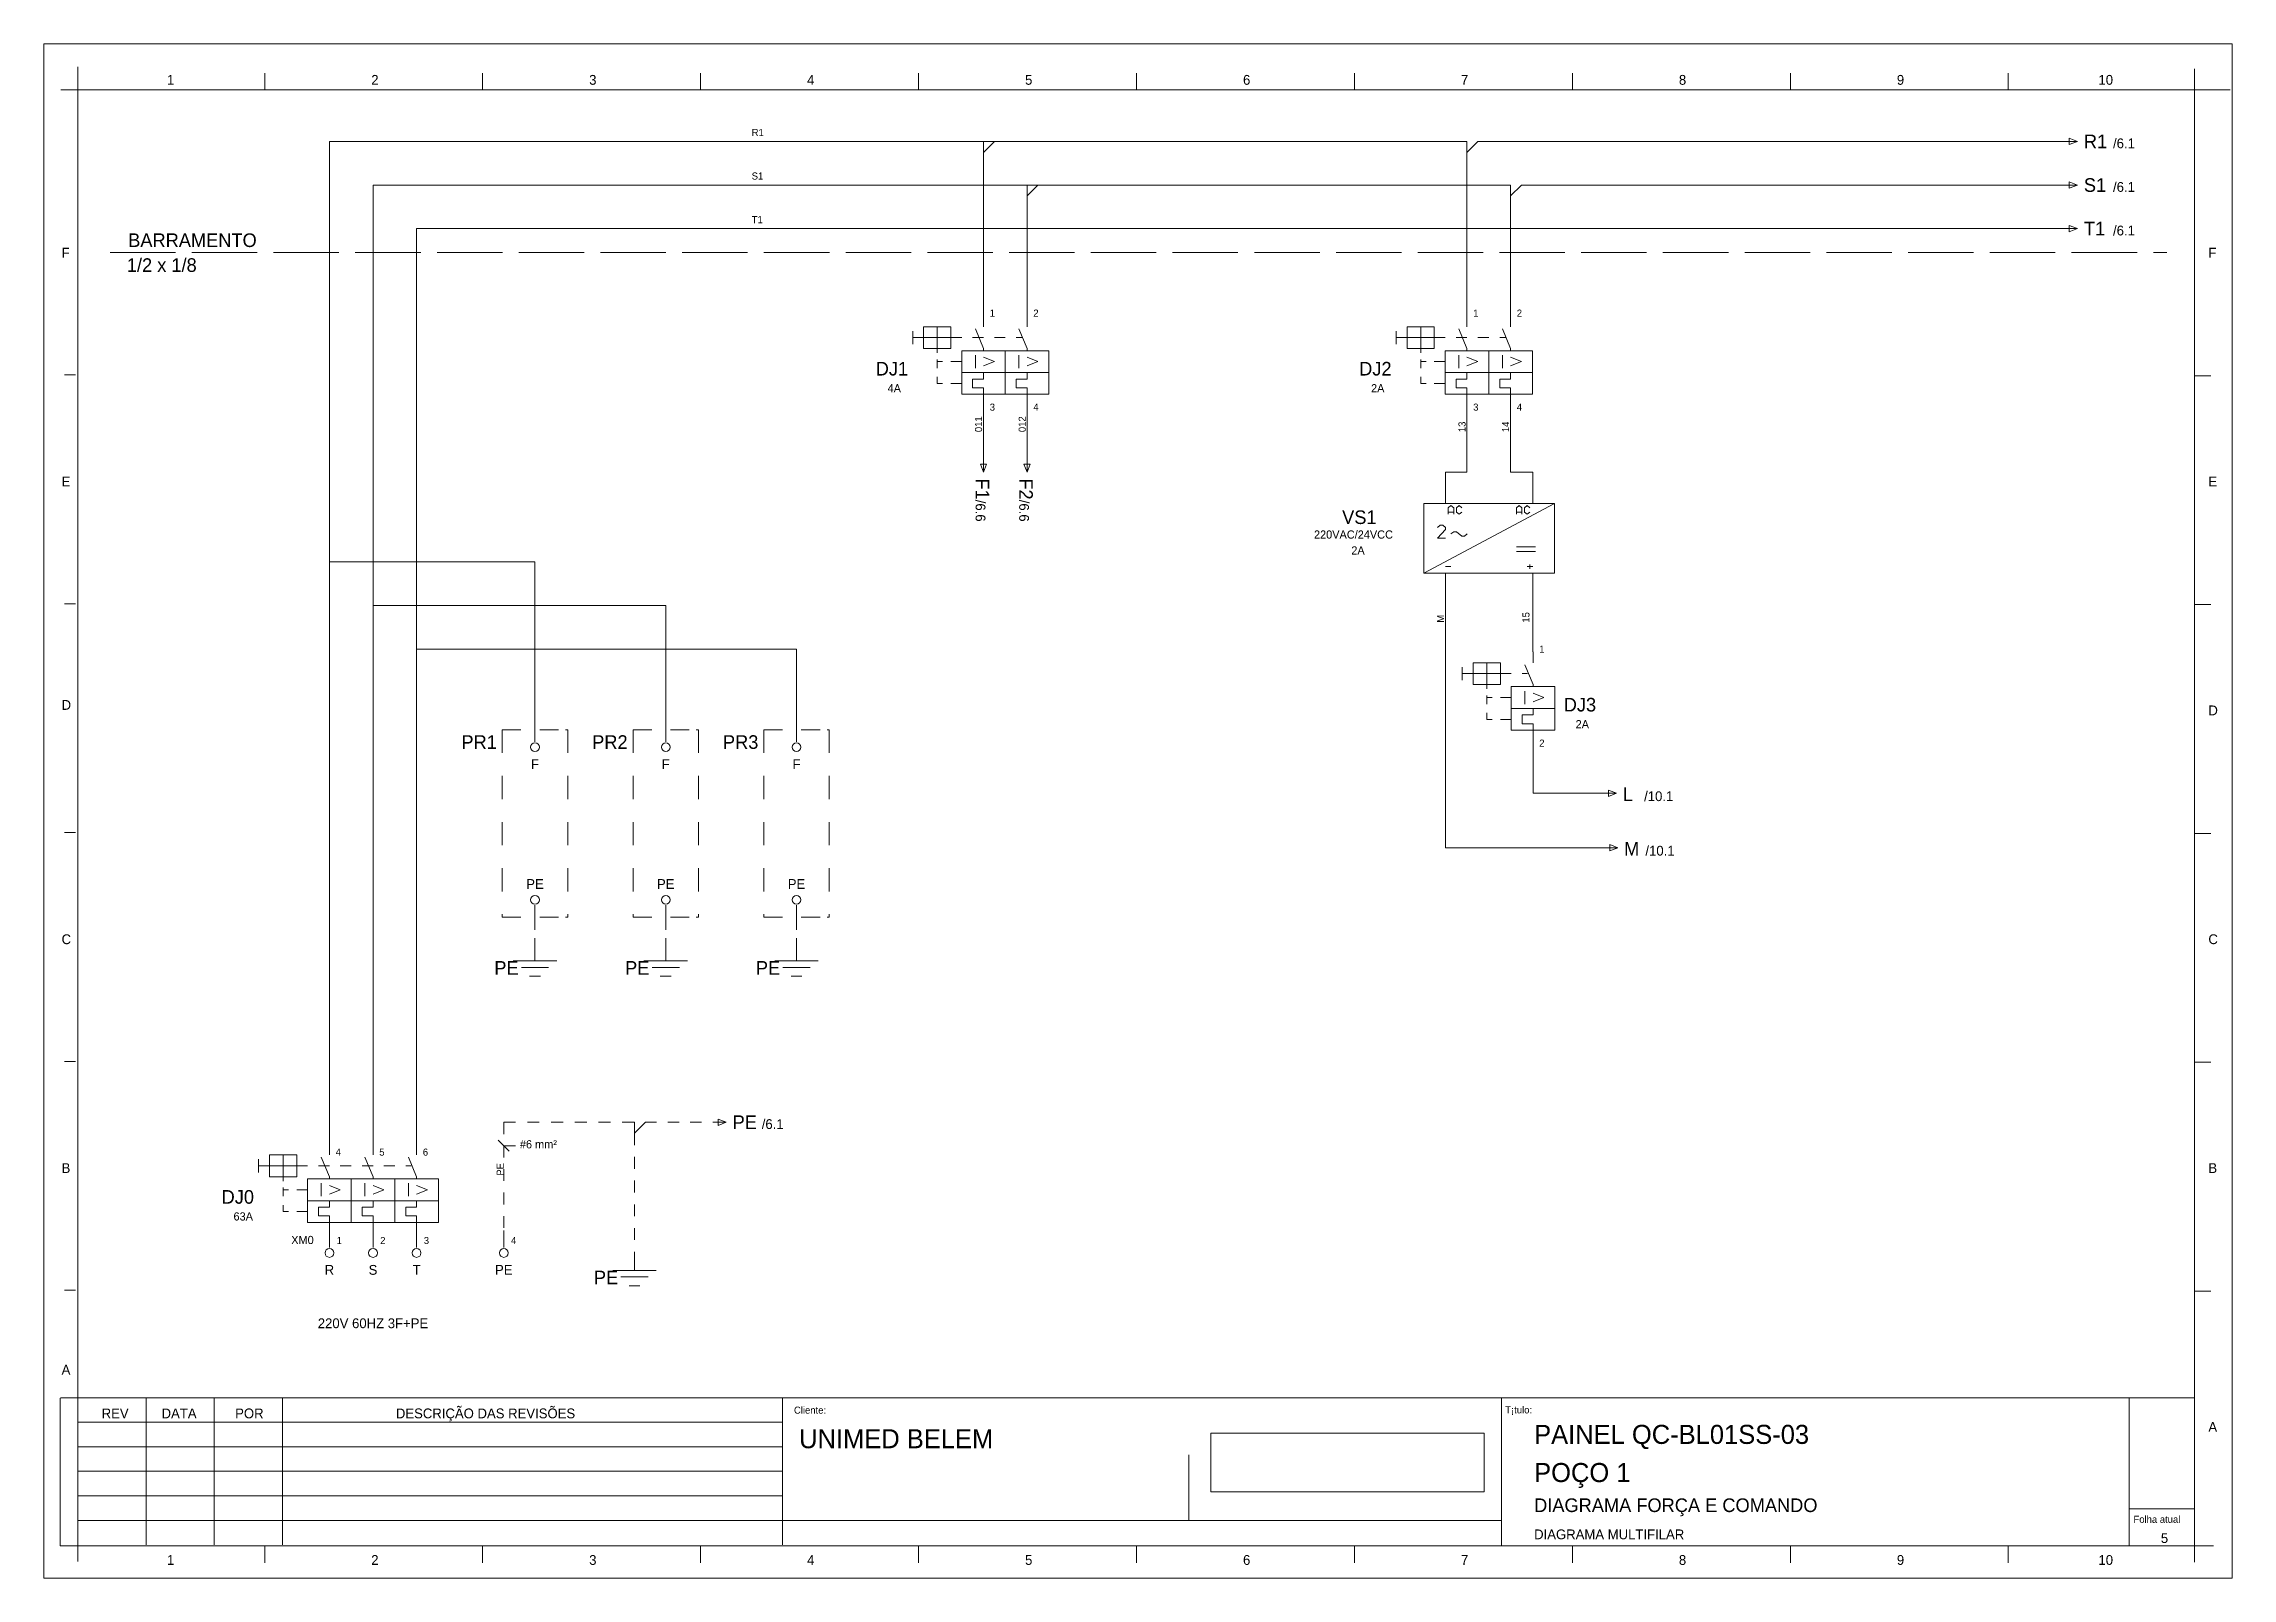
# Model space of a CAD drawing. Header units: inches. Extents: x -3 to 3194, y -983 to 1262.
# Drawn here: x -2.9 to 398.8, y -329.3 to -47.7 of the extents above; entities that cross this region are included whole.
import ezdxf
from ezdxf.enums import TextEntityAlignment as Align

# ---------------------------------------------------------------- set-up
doc = ezdxf.new("R2010")
doc.units = ezdxf.units.IN
doc.header["$MEASUREMENT"] = 0
for name, pattern in [('ACAD_ISO02W100', [15, 12, -3]), ('ACAD_ISO03W100', [30, 12, -18]), ('EPLANLINE7', [0])]:
    doc.linetypes.add(name, pattern=pattern)
for name, color, linetype, lineweight in [('AUTOCONNECTING', 1, 'Continuous', 13), ('CONNECTION', 2, 'Continuous', 13), ('DD', 2, 'Continuous', 13), ('PLOT', 3, 'Continuous', 18), ('SPECIAL', 4, 'Continuous', 13), ('SUPPLEMENTARY', 2, 'Continuous', 13), ('SYMBOL', 2, 'Continuous', 18), ('X', 2, 'Continuous', 13)]:
    doc.layers.add(name, color=color, linetype=linetype, lineweight=lineweight)
doc.styles.add('EPLFONT', font='')
doc.styles.get('EPLFONT').set_extended_font_data('EPL5_850')
picture_1 = doc.add_image_def('image2.png', size_in_pixel=(494, 106))

msp = doc.modelspace()

# ---------------------------------------------------------------- texts
at = {"layer": 'PLOT', "color": 2, "style": 'EPLFONT'}
for s, height, p in [('1 ', 1.8, (19.725, -55.204)), ('2 ', 1.8, (57.225, -55.204)), ('3 ', 1.8, (97.225, -55.204)), ('4 ', 1.8, (137.225, -55.204)), ('5 ', 1.8, (177.225, -55.204)), ('6 ', 1.8, (217.225, -55.204)), ('7 ', 1.8, (257.225, -55.204)), ('8 ', 1.8, (297.225, -55.204)), ('9 ', 1.8, (337.225, -55.204)), ('10 ', 1.8, (374.225, -55.204)), ('F', 1.8, (0.4, -86.923)), ('F', 1.8, (394.4, -86.923)), ('E', 1.8, (0.4, -128.923)), ('E', 1.8, (394.4, -128.923)), ('D', 1.8, (0.4, -169.923)), ('D', 1.8, (394.4, -170.923)), ('C', 1.8, (0.4, -212.923)), ('C', 1.8, (394.4, -212.923)), ('B', 1.8, (0.4, -254.923)), ('B', 1.8, (394.4, -254.923)), ('A', 1.8, (0.4, -291.923)), ('REV', 1.8, (7.75, -299.948)), ('DATA', 1.8, (18.75, -299.948)), ('POR', 1.8, (32.25, -299.948)), ('DESCRIÇÃO DAS REVISÕES', 1.8, (61.75, -299.948)), ('Cliente:', 1.3, (134.81, -299.098)), ('T¡tulo:', 1.3, (265.35, -299.048)), ('PAINEL QC-BL01SS-03', 3.5, (270.65, -304.648)), ('A', 1.8, (394.4, -302.423)), ('POÇO 1', 3.5, (270.65, -311.648)), ('DIAGRAMA FORÇA E COMANDO', 2.5, (270.65, -317.148)), ('DIAGRAMA MULTIFILAR', 1.8, (270.65, -322.148)), ('Folha atual', 1.3, (380.65, -319.136)), ('5', 1.8, (385.678, -322.836)), ('1 ', 1.8, (19.725, -326.848)), ('2 ', 1.8, (57.225, -326.848)), ('3 ', 1.8, (97.225, -326.848)), ('4 ', 1.8, (137.225, -326.848)), ('5 ', 1.8, (177.225, -326.848)), ('6 ', 1.8, (217.225, -326.848)), ('7 ', 1.8, (257.225, -326.848)), ('8 ', 1.8, (297.225, -326.848)), ('9 ', 1.8, (337.225, -326.848)), ('10 ', 1.8, (374.225, -326.848))]:
    msp.add_text(s, height=height, dxfattribs=at).set_placement(p)
msp.add_text('UNIMED BELEM', height=3.5, dxfattribs=at).set_placement((153.57, -305.441), align=Align.CENTER)
at = {"layer": 'SPECIAL', "color": 2, "style": 'EPLFONT'}
for s, height, p in [('R1', 1.3, (127.049, -64.604)), ('R1', 2.5, (371.549, -66.854)), ('S1', 1.3, (127.049, -72.604)), ('S1', 2.5, (371.549, -74.854)), ('T1', 1.3, (127.049, -80.604)), ('BARRAMENTO', 2.5, (12.62, -84.98)), ('T1', 2.5, (371.549, -82.854)), ('1/2 x 1/8', 2.5, (12.373, -89.549)), ('1', 1.3, (170.739, -97.759)), ('2', 1.3, (178.739, -97.759)), ('1', 1.3, (259.472, -97.759)), ('2', 1.3, (267.472, -97.759)), ('DJ1', 2.5, (149.811, -108.562)), ('DJ2', 2.5, (238.543, -108.562)), ('4A', 1.5, (151.993, -111.65)), ('2A', 1.5, (240.726, -111.65)), ('3', 1.3, (170.739, -115.017)), ('4', 1.3, (178.739, -115.017)), ('3', 1.3, (259.472, -115.017)), ('4', 1.3, (267.472, -115.017)), ('VS1', 2.5, (235.415, -135.818)), ('220VAC/24VCC', 1.5, (230.251, -138.498)), ('2A', 1.5, (237.098, -141.421)), ('1', 1.3, (271.593, -159.423)), ('DJ3', 2.5, (276.083, -170.225)), ('2A', 1.5, (278.265, -173.314)), ('2', 1.3, (271.593, -176.68)), ('L', 2.5, (286.919, -186.675)), ('M', 2.5, (287.155, -196.675)), ('PE', 2.5, (123.549, -246.854)), ('4', 1.3, (50.692, -251.743)), ('5', 1.3, (58.692, -251.743)), ('6', 1.3, (66.692, -251.743)), ('DJ0', 2.5, (29.763, -260.562)), ('63A', 1.5, (31.946, -263.65)), ('XM0', 1.5, (42.542, -267.963)), ('1', 1.3, (50.876, -267.963)), ('2', 1.3, (58.876, -267.963)), ('3', 1.3, (66.876, -267.963)), ('4', 1.3, (82.876, -267.963))]:
    msp.add_text(s, height=height, dxfattribs=at).set_placement(p)
for s, height, rotation, p in [('011', 1.3, 90, (169.337, -118.954)), ('012', 1.3, 90, (177.337, -118.954)), ('13', 1.3, 90, (258.07, -118.954)), ('14', 1.3, 90, (266.07, -118.954)), ('F1', 2.5, 270, (168.145, -127.442)), ('F2', 2.5, 270, (176.145, -127.442)), ('M', 1.3, 90, (254.131, -153.919)), ('15', 1.3, 90, (269.799, -153.919)), ('PE', 1.3, 90, (81.549, -255.404))]:
    msp.add_text(s, height=height, rotation=rotation, dxfattribs=at).set_placement(p)
for s, p in [('F', (87.278, -180.784)), ('F', (111.278, -180.784)), ('F', (135.278, -180.784)), ('PE', (87.278, -202.784)), ('PE', (111.278, -202.784)), ('PE', (135.278, -202.784)), ('R', (49.549, -273.604)), ('S', (57.549, -273.604)), ('T', (65.549, -273.604)), ('PE', (81.549, -273.604)), ('220V 60HZ 3F+PE', (57.549, -283.404))]:
    msp.add_text(s, height=1.8, dxfattribs=at).set_placement(p, align=Align.CENTER)
at = {"layer": 'SPECIAL', "color": 4, "lineweight": 9, "style": 'EPLFONT'}
msp.add_text('#6 mm²', height=1.5, dxfattribs=at).set_placement((84.505, -250.407))
at = {"layer": 'SUPPLEMENTARY', "color": 2, "style": 'EPLFONT'}
for s, p in [('PR1', (80.278, -177.084)), ('PR2', (104.278, -177.084)), ('PR3', (128.278, -177.084))]:
    msp.add_text(s, height=2.5, dxfattribs=at).set_placement(p, align=Align.RIGHT)
at = {"layer": 'X', "color": 2, "style": 'EPLFONT'}
for s, p in [('/6.1', (376.899, -66.854)), ('/6.1', (376.899, -74.854)), ('/6.1', (376.899, -82.854)), ('/10.1', (290.84, -186.675)), ('/10.1', (291.075, -196.675)), ('/6.1', (128.899, -246.854))]:
    msp.add_text(s, height=1.8, dxfattribs=at).set_placement(p)
for p in [(168.145, -131.363), (176.145, -131.363)]:
    msp.add_text('/6.6', height=1.8, rotation=270, dxfattribs=at).set_placement(p)

# ---------------------------------------------------------------- blocks, each defined once
blk = doc.blocks.new('SO281')
at = {"layer": 'SYMBOL', "color": 0, "linetype": 'EPLANLINE7', "lineweight": 13}
for p, q in [((2, 0), (0, 0)), ((0, 0), (0, -2))]:
    blk.add_line(p, q, dxfattribs=at)
blk = doc.blocks.new('SO290')
at = {"layer": 'SYMBOL', "color": 0, "linetype": 'EPLANLINE7', "lineweight": 13}
blk.add_line((0, 1), (0, 4), dxfattribs=at)
at = {"layer": 'SYMBOL', "color": 0, "linetype": 'EPLANLINE7', "lineweight": 13, "ltscale": 2}
blk.add_circle((0, 0), 0.8, dxfattribs=at)
blk = doc.blocks.new('SO269')
at = {"layer": 'SYMBOL', "color": 0, "linetype": 'EPLANLINE7', "lineweight": 13}
for p, q in [((-2, 0), (0, 0)), ((0, 0), (0, -2)), ((0, -2), (2, 0))]:
    blk.add_line(p, q, dxfattribs=at)
blk = doc.blocks.new('300_0_DIN_WUPO')
at = {"layer": 'SYMBOL', "color": 0, "linetype": 'EPLANLINE7', "lineweight": 13}
for p, q in [((-4, 0.8), (4, 0.8)), ((0, 4), (0, 0.8)), ((2.5, -0.4), (-2.5, -0.4)), ((-1, -2), (1, -2))]:
    blk.add_line(p, q, dxfattribs=at)
blk = doc.blocks.new('SO284')
at = {"layer": 'SYMBOL', "color": 0, "linetype": 'EPLANLINE7', "lineweight": 13}
for p, q in [((-1.175, 0), (0.675, 0)), ((-0.675, 0.575), (0.8, 0)), ((-0.675, 0.575), (-0.675, -0.575)), ((-0.675, -0.575), (0.8, 0))]:
    blk.add_line(p, q, dxfattribs=at)
blk = doc.blocks.new('SO308')
at = {"layer": 'SYMBOL', "color": 0, "linetype": 'EPLANLINE7', "lineweight": 13}
blk.add_line((-1, 1), (1, -1), dxfattribs=at)
blk = doc.blocks.new('187_0_DIN_WUPO')
at = {"layer": 'SYMBOL', "color": 0, "linetype": 'EPLANLINE7', "lineweight": 18}
for p, q in [((-4, -9.6), (-4, 3.2)), ((-4, 3.2), (0, 3.2)), ((-4, -9.6), (20, 3.2)), ((0, 4), (0, 3.2)), ((0, 3.2), (20, 3.2)), ((1, 2.8), (0.5, 2.4)), ((0.5, 2.4), (0.5, 1.2)), ((1.5, 1.6), (0.5, 1.6)), ((1, 2.8), (1.5, 2.4)), ((1.5, 1.2), (1.5, 2.4)), ((2, 2.4), (2.5, 2.8)), ((2, 1.6), (2, 2.4)), ((2.5, 1.2), (2, 1.6)), ((2.5, 2.8), (3, 2.4)), ((3, 1.6), (2.5, 1.2)), ((13.5, 2.8), (13, 2.4)), ((13, 2.4), (13, 1.2)), ((13, 1.6), (14, 1.6)), ((14, 2.4), (13.5, 2.8)), ((14, 1.2), (14, 2.4)), ((15, 2.8), (14.5, 2.4)), ((14.5, 2.4), (14.5, 1.6)), ((14.5, 1.6), (15, 1.2)), ((15.5, 2.4), (15, 2.8)), ((15, 1.2), (15.5, 1.6)), ((16, 4), (16, 3.2)), ((20, 3.2), (20, -9.6)), ((-1, -0.8), (-1.5, -1.2)), ((-1.5, -3.2), (0, -1.6)), ((0, -3.2), (-1.5, -3.2)), ((-0.5, -0.8), (-1, -0.8)), ((0, -1.2), (-0.5, -0.8)), ((0, -1.6), (0, -1.2)), ((1, -2.4), (1.5, -2)), ((1.5, -2), (2, -2)), ((2, -2), (3, -2.8)), ((3, -2.8), (3.5, -2.8)), ((3.5, -2.8), (4, -2.4)), ((16.5, -4.8), (13, -4.8)), ((13, -5.6), (16.5, -5.6)), ((15.5, -8.8), (15.5, -8)), ((20, -9.6), (-4, -9.6)), ((0, -8.4), (1, -8.4)), ((0, -9.6), (0, -12)), ((16, -8.4), (15, -8.4)), ((16, -9.6), (16, -12))]:
    blk.add_line(p, q, dxfattribs=at)
blk = doc.blocks.new('SO291')
at = {"layer": 'SYMBOL', "color": 0, "linetype": 'EPLANLINE7', "lineweight": 13}
blk.add_line((0, 3), (0, 0), dxfattribs=at)
at = {"layer": 'SYMBOL', "color": 0, "linetype": 'EPLANLINE7', "lineweight": 13, "ltscale": 2}
blk.add_circle((0, 4), 0.8, dxfattribs=at)

# ---------------------------------------------------------------- linework, layer by layer
at = {"layer": 'AUTOCONNECTING', "color": 1, "linetype": 'EPLANLINE7', "lineweight": 13}
for p, q in [((49.549, -65.604), (49.549, -249.604)), ((49.549, -65.604), (256.329, -65.604)), ((169.596, -67.604), (169.596, -97.604)), ((258.329, -67.604), (258.329, -97.604)), ((57.549, -73.604), (57.549, -249.604)), ((57.549, -73.604), (264.329, -73.604)), ((177.596, -75.604), (177.596, -97.604)), ((266.329, -75.604), (266.329, -97.604)), ((65.549, -81.604), (65.549, -249.604)), ((65.549, -81.604), (368.374, -81.604)), ((87.278, -142.784), (87.278, -172.784)), ((111.278, -150.784), (111.278, -172.784)), ((135.278, -158.784), (135.278, -172.784)), ((272.45, -185.224), (284.955, -185.224)), ((256.389, -195.224), (285.191, -195.224)), ((87.278, -208.784), (87.278, -210.309)), ((111.278, -208.784), (111.278, -210.309)), ((135.278, -208.784), (135.278, -210.309)), ((87.278, -211.809), (87.278, -212.784)), ((87.278, -212.734), (87.278, -212.784)), ((111.278, -211.809), (111.278, -212.784)), ((111.278, -212.734), (111.278, -212.784)), ((135.278, -211.809), (135.278, -212.784)), ((135.278, -212.734), (135.278, -212.784)), ((81.549, -245.604), (81.549, -247.779)), ((81.549, -245.604), (83.724, -245.604)), ((85.899, -245.604), (88.074, -245.604)), ((90.249, -245.604), (92.424, -245.604)), ((94.599, -245.604), (96.774, -245.604)), ((98.949, -245.604), (101.124, -245.604)), ((103.299, -245.604), (103.549, -245.604)), ((103.374, -245.604), (103.549, -245.604)), ((105.549, -247.604), (105.549, -249.804)), ((107.549, -245.604), (109.599, -245.604)), ((111.649, -245.604), (113.724, -245.604)), ((115.774, -245.604), (117.824, -245.604)), ((119.899, -245.604), (121.549, -245.604)), ((121.399, -245.604), (121.549, -245.604)), ((81.549, -249.929), (81.549, -252.079)), ((105.549, -251.979), (105.549, -254.154)), ((81.549, -254.229), (81.549, -256.379)), ((105.549, -256.329), (105.549, -258.504)), ((81.549, -258.529), (81.549, -260.704)), ((105.549, -260.679), (105.549, -262.854)), ((81.549, -262.854), (81.549, -265.004)), ((105.549, -265.029), (105.549, -267.204)), ((81.549, -265.479), (81.549, -265.604)), ((105.549, -269.379), (105.549, -269.604)), ((105.549, -269.454), (105.549, -269.604))]:
    msp.add_line(p, q, dxfattribs=at)
at = {"layer": 'AUTOCONNECTING', "color": 1, "lineweight": 13}
for p, q in [((260.329, -65.604), (368.374, -65.604)), ((268.329, -73.604), (368.374, -73.604)), ((169.596, -113.604), (169.596, -124.304)), ((177.596, -113.604), (177.596, -124.304)), ((258.329, -113.604), (258.329, -124.304)), ((266.329, -113.604), (266.329, -124.304)), ((254.389, -128.304), (254.389, -131.236)), ((270.389, -128.304), (270.389, -131.236)), ((254.389, -148.569), (254.389, -145.636)), ((254.389, -193.224), (254.389, -148.569)), ((270.389, -148.569), (270.389, -145.636)), ((270.389, -159.268), (270.389, -148.569))]:
    msp.add_line(p, q, dxfattribs=at)
at = {"layer": 'AUTOCONNECTING', "lineweight": 13}
for p, q in [((87.278, -142.784), (49.549, -142.784)), ((111.278, -150.784), (57.549, -150.784)), ((135.278, -158.784), (65.549, -158.784))]:
    msp.add_line(p, q, dxfattribs=at)
at = {"layer": 'AUTOCONNECTING', "linetype": 'ACAD_ISO03W100', "lineweight": 13}
msp.add_line((270.45, -175.268), (270.45, -183.224), dxfattribs=at)
at = {"layer": 'AUTOCONNECTING', "color": 0, "linetype": 'ACAD_ISO03W100', "lineweight": 13}
msp.add_line((207.304, -318.673), (207.304, -296.173), dxfattribs=at)
at = {"layer": 'AUTOCONNECTING', "color": 3, "lineweight": 13}
msp.add_line((207.304, -318.673), (264.675, -318.673), dxfattribs=at)
at = {"layer": 'AUTOCONNECTING', "color": 3}
msp.add_line((391.875, -329.298), (398.775, -329.298), dxfattribs=at)
msp.add_lwpolyline([(398.775, -329.298), (-2.875, -329.298), (-2.875, -47.679), (398.775, -47.679)], close=True, dxfattribs=at)
at = {"layer": 'AUTOCONNECTING', "color": 3, "lineweight": 13}
msp.add_lwpolyline([(3.375, -56.129), (391.875, -56.129), (391.875, -296.173), (3.375, -296.173)], close=True, dxfattribs=at)
at = {"layer": 'CONNECTION', "color": 4, "lineweight": 9}
msp.add_line((83.712, -249.929), (81.549, -249.929), dxfattribs=at)
at = {"layer": 'PLOT', "color": 3, "linetype": 'EPLANLINE7', "lineweight": 13}
for p, q in [((3.375, -51.904), (3.375, -326.223)), ((0.25, -56.129), (395.25, -56.129)), ((3.375, -56.129), (398.375, -56.129)), ((37.675, -56.104), (37.675, -53.104)), ((77.675, -56.104), (77.675, -53.104)), ((117.675, -56.104), (117.675, -53.104)), ((157.675, -56.104), (157.675, -53.104)), ((197.675, -56.104), (197.675, -53.104)), ((237.675, -56.104), (237.675, -53.104)), ((277.675, -56.104), (277.675, -53.104)), ((317.675, -56.104), (317.675, -53.104)), ((357.675, -56.104), (357.675, -53.104)), ((391.875, -52.304), (391.875, -326.323)), ((2.95, -108.448), (0.95, -108.448)), ((391.875, -108.598), (394.875, -108.598)), ((2.95, -150.448), (0.95, -150.448)), ((391.875, -150.598), (394.875, -150.598)), ((2.95, -192.448), (0.95, -192.448)), ((391.875, -192.598), (394.875, -192.598)), ((2.95, -234.448), (0.95, -234.448)), ((391.875, -234.598), (394.875, -234.598)), ((2.95, -276.448), (0.95, -276.448)), ((391.875, -276.598), (394.875, -276.598)), ((0.15, -323.348), (0.15, -296.273)), ((0.2, -296.173), (391.925, -296.173)), ((15.925, -296.173), (15.925, -323.173)), ((28.425, -296.173), (28.425, -323.173)), ((40.925, -296.173), (40.925, -323.173)), ((132.675, -296.173), (132.675, -323.173)), ((132.675, -296.173), (132.675, -323.173)), ((264.675, -296.173), (264.675, -323.298)), ((379.875, -296.311), (379.875, -323.311)), ((132.675, -300.673), (3.425, -300.673)), ((132.675, -305.173), (3.425, -305.173)), ((132.675, -309.673), (3.425, -309.673)), ((132.675, -314.173), (3.425, -314.173)), ((379.875, -316.586), (391.875, -316.586)), ((264.675, -318.673), (3.425, -318.673)), ((0.15, -323.348), (395.325, -323.348)), ((37.675, -326.498), (37.675, -323.498)), ((77.675, -326.498), (77.675, -323.498)), ((117.675, -326.498), (117.675, -323.498)), ((157.675, -326.498), (157.675, -323.498)), ((197.675, -326.498), (197.675, -323.498)), ((237.675, -326.498), (237.675, -323.498)), ((277.675, -326.498), (277.675, -323.498)), ((317.675, -326.498), (317.675, -323.498)), ((357.675, -326.498), (357.675, -323.498))]:
    msp.add_line(p, q, dxfattribs=at)
at = {"layer": 'SYMBOL', "linetype": 'ACAD_ISO02W100', "lineweight": 13}
msp.add_line((9.301, -85.975), (386.776, -85.975), dxfattribs=at)
at = {"layer": 'SYMBOL', "color": 2, "linetype": 'EPLANLINE7', "lineweight": 18}
for p, q in [((156.596, -100.404), (156.596, -102.804)), ((163.596, -99.604), (158.596, -99.604)), ((158.596, -99.604), (158.596, -103.604)), ((161.096, -99.604), (161.096, -104.404)), ((163.596, -101.604), (163.596, -99.604)), ((168.096, -100.004), (169.596, -103.604)), ((169.596, -97.604), (169.596, -99.604)), ((176.096, -100.004), (177.596, -103.604)), ((177.596, -97.604), (177.596, -99.604)), ((245.329, -100.404), (245.329, -102.804)), ((252.329, -99.604), (247.329, -99.604)), ((247.329, -99.604), (247.329, -103.604)), ((249.829, -99.604), (249.829, -104.404)), ((252.329, -101.604), (252.329, -99.604)), ((256.829, -100.004), (258.329, -103.604)), ((258.329, -97.604), (258.329, -99.604)), ((264.829, -100.004), (266.329, -103.604)), ((266.329, -97.604), (266.329, -99.604)), ((163.596, -101.604), (156.596, -101.604)), ((158.596, -103.604), (163.596, -103.604)), ((165.596, -101.604), (163.596, -101.604)), ((163.596, -103.604), (163.596, -101.604)), ((165.596, -104.004), (181.596, -104.004)), ((165.596, -104.004), (165.596, -112.004)), ((169.596, -101.604), (167.596, -101.604)), ((169.596, -103.604), (169.596, -104.004)), ((173.596, -101.604), (171.596, -101.604)), ((173.596, -104.004), (173.596, -112.004)), ((176.763, -101.604), (175.596, -101.604)), ((177.596, -103.604), (177.596, -104.004)), ((181.596, -112.004), (181.596, -104.004)), ((252.329, -101.604), (245.329, -101.604)), ((247.329, -103.604), (252.329, -103.604)), ((254.329, -101.604), (252.329, -101.604)), ((252.329, -103.604), (252.329, -101.604)), ((254.329, -104.004), (270.329, -104.004)), ((254.329, -104.004), (254.329, -112.004)), ((258.329, -101.604), (256.329, -101.604)), ((258.329, -103.604), (258.329, -104.004)), ((262.329, -101.604), (260.329, -101.604)), ((262.329, -104.004), (262.329, -112.004)), ((265.495, -101.604), (264.329, -101.604)), ((266.329, -103.604), (266.329, -104.004)), ((270.329, -112.004), (270.329, -104.004)), ((161.096, -105.604), (161.096, -107.204)), ((161.096, -106.004), (162.096, -106.004)), ((165.596, -106.004), (163.596, -106.004)), ((163.596, -106.004), (165.096, -106.004)), ((181.596, -108.004), (165.596, -108.004)), ((168.096, -104.804), (168.096, -107.204)), ((171.596, -106.004), (169.596, -105.204)), ((169.596, -106.804), (171.596, -106.004)), ((169.596, -109.204), (169.596, -108.004)), ((176.096, -104.804), (176.096, -107.204)), ((179.596, -106.004), (177.596, -105.204)), ((177.596, -106.804), (179.596, -106.004)), ((177.596, -109.204), (177.596, -108.004)), ((249.829, -105.604), (249.829, -107.204)), ((249.829, -106.004), (250.829, -106.004)), ((254.329, -106.004), (252.329, -106.004)), ((252.329, -106.004), (253.829, -106.004)), ((270.329, -108.004), (254.329, -108.004)), ((256.829, -104.804), (256.829, -107.204)), ((260.329, -106.004), (258.329, -105.204)), ((258.329, -106.804), (260.329, -106.004)), ((258.329, -109.204), (258.329, -108.004)), ((264.829, -104.804), (264.829, -107.204)), ((268.329, -106.004), (266.329, -105.204)), ((266.329, -106.804), (268.329, -106.004)), ((266.329, -109.204), (266.329, -108.004)), ((161.096, -108.804), (161.096, -110.004)), ((161.096, -110.004), (162.096, -110.004)), ((165.596, -110.004), (163.596, -110.004)), ((165.096, -110.004), (163.596, -110.004)), ((165.596, -112.004), (181.596, -112.004)), ((167.596, -110.804), (167.596, -109.204)), ((167.596, -109.204), (169.596, -109.204)), ((169.596, -110.804), (167.596, -110.804)), ((169.596, -111.204), (169.596, -110.804)), ((169.596, -111.204), (169.596, -113.604)), ((175.596, -110.804), (175.596, -109.204)), ((175.596, -109.204), (177.596, -109.204)), ((177.596, -110.804), (175.596, -110.804)), ((177.596, -111.204), (177.596, -110.804)), ((177.596, -111.204), (177.596, -113.604)), ((249.829, -108.804), (249.829, -110.004)), ((249.829, -110.004), (250.829, -110.004)), ((254.329, -110.004), (252.329, -110.004)), ((253.829, -110.004), (252.329, -110.004)), ((254.329, -112.004), (270.329, -112.004)), ((256.329, -110.804), (256.329, -109.204)), ((256.329, -109.204), (258.329, -109.204)), ((258.329, -110.804), (256.329, -110.804)), ((258.329, -111.204), (258.329, -110.804)), ((258.329, -111.204), (258.329, -113.604)), ((264.329, -110.804), (264.329, -109.204)), ((264.329, -109.204), (266.329, -109.204)), ((266.329, -110.804), (264.329, -110.804)), ((266.329, -111.204), (266.329, -110.804)), ((266.329, -111.204), (266.329, -113.604)), ((177.596, -113.604), (177.596, -113.604)), ((266.329, -113.604), (266.329, -113.604)), ((270.45, -159.268), (270.45, -161.268)), ((257.45, -162.068), (257.45, -164.468)), ((264.45, -163.268), (257.45, -163.268)), ((264.45, -161.268), (259.45, -161.268)), ((259.45, -161.268), (259.45, -165.268)), ((261.95, -161.268), (261.95, -166.068)), ((264.45, -163.268), (264.45, -161.268)), ((266.45, -163.268), (264.45, -163.268)), ((264.45, -165.268), (264.45, -163.268)), ((269.45, -163.268), (268.45, -163.268)), ((268.95, -161.668), (270.45, -165.268)), ((259.45, -165.268), (264.45, -165.268)), ((261.95, -167.268), (261.95, -168.868)), ((261.95, -167.668), (262.95, -167.668)), ((266.45, -167.668), (264.45, -167.668)), ((264.45, -167.668), (265.95, -167.668)), ((266.45, -165.668), (274.45, -165.668)), ((266.45, -165.668), (266.45, -173.668)), ((268.95, -166.468), (268.95, -168.868)), ((270.45, -165.268), (270.45, -165.668)), ((272.45, -167.668), (270.45, -166.868)), ((270.45, -168.468), (272.45, -167.668)), ((274.45, -165.668), (274.45, -173.668)), ((261.95, -170.468), (261.95, -171.668)), ((261.95, -171.668), (262.95, -171.668)), ((266.45, -171.668), (264.45, -171.668)), ((265.95, -171.668), (264.45, -171.668)), ((274.45, -169.668), (266.45, -169.668)), ((268.45, -172.468), (268.45, -170.868)), ((268.45, -170.868), (270.45, -170.868)), ((270.45, -172.468), (268.45, -172.468)), ((270.45, -170.868), (270.45, -169.668)), ((270.45, -172.868), (270.45, -172.468)), ((266.45, -173.668), (274.45, -173.668)), ((270.45, -172.868), (270.45, -175.268)), ((270.45, -175.268), (270.45, -175.268)), ((36.549, -252.404), (36.549, -254.804)), ((43.549, -251.604), (38.549, -251.604)), ((38.549, -251.604), (38.549, -255.604)), ((41.049, -251.604), (41.049, -256.404)), ((43.549, -253.604), (43.549, -251.604)), ((48.049, -252.004), (49.549, -255.604)), ((49.549, -249.604), (49.549, -251.604)), ((56.049, -252.004), (57.549, -255.604)), ((57.549, -249.604), (57.549, -251.604)), ((64.049, -252.004), (65.549, -255.604)), ((65.549, -249.604), (65.549, -251.604)), ((43.549, -253.604), (36.549, -253.604)), ((38.549, -255.604), (43.549, -255.604)), ((45.549, -253.604), (43.549, -253.604)), ((43.549, -255.604), (43.549, -253.604)), ((45.549, -256.004), (69.549, -256.004)), ((45.549, -256.004), (45.549, -264.004)), ((49.549, -253.604), (47.549, -253.604)), ((48.049, -256.804), (48.049, -259.204)), ((49.549, -255.604), (49.549, -256.004)), ((53.549, -253.604), (51.549, -253.604)), ((53.549, -256.004), (53.549, -264.004)), ((57.549, -253.604), (55.549, -253.604)), ((56.049, -256.804), (56.049, -259.204)), ((57.549, -255.604), (57.549, -256.004)), ((61.549, -253.604), (59.549, -253.604)), ((61.549, -264.004), (61.549, -256.004)), ((63.549, -253.604), (64.549, -253.604)), ((64.049, -256.804), (64.049, -259.204)), ((65.549, -255.604), (65.549, -256.004)), ((69.549, -264.004), (69.549, -256.004)), ((41.049, -257.604), (41.049, -259.204)), ((41.049, -258.004), (42.049, -258.004)), ((41.049, -260.804), (41.049, -262.004)), ((45.549, -258.004), (43.549, -258.004)), ((43.549, -258.004), (45.049, -258.004)), ((69.549, -260.004), (45.549, -260.004)), ((51.549, -258.004), (49.549, -257.204)), ((49.549, -258.804), (51.549, -258.004)), ((49.549, -261.204), (49.549, -260.004)), ((59.549, -258.004), (57.549, -257.204)), ((57.549, -258.804), (59.549, -258.004)), ((57.549, -261.204), (57.549, -260.004)), ((67.549, -258.004), (65.549, -257.204)), ((65.549, -258.804), (67.549, -258.004)), ((65.549, -261.204), (65.549, -260.004)), ((41.049, -262.004), (42.049, -262.004)), ((45.549, -262.004), (43.549, -262.004)), ((45.049, -262.004), (43.549, -262.004)), ((45.549, -264.004), (69.549, -264.004)), ((47.549, -262.804), (47.549, -261.204)), ((47.549, -261.204), (49.549, -261.204)), ((49.549, -262.804), (47.549, -262.804)), ((49.549, -263.204), (49.549, -262.804)), ((49.549, -263.204), (49.549, -265.604)), ((55.549, -262.804), (55.549, -261.204)), ((55.549, -261.204), (57.549, -261.204)), ((57.549, -262.804), (55.549, -262.804)), ((57.549, -263.204), (57.549, -262.804)), ((57.549, -263.204), (57.549, -265.604)), ((63.549, -262.804), (63.549, -261.204)), ((63.549, -261.204), (65.549, -261.204)), ((65.549, -262.804), (63.549, -262.804)), ((65.549, -263.204), (65.549, -262.804)), ((65.549, -263.204), (65.549, -265.604)), ((57.549, -265.604), (57.549, -265.604))]:
    msp.add_line(p, q, dxfattribs=at)
at = {"layer": 'SYMBOL', "color": 2, "linetype": 'EPLANLINE7', "lineweight": 13}
for p, q in [((81.278, -173.584), (81.278, -177.834)), ((81.278, -173.584), (84.703, -173.584)), ((88.153, -173.584), (91.603, -173.584)), ((92.878, -173.584), (93.278, -173.584)), ((93.278, -173.584), (93.278, -177.834)), ((105.278, -173.584), (105.278, -177.834)), ((105.278, -173.584), (108.703, -173.584)), ((112.153, -173.584), (115.603, -173.584)), ((116.878, -173.584), (117.278, -173.584)), ((117.278, -173.584), (117.278, -177.834)), ((129.278, -173.584), (129.278, -177.834)), ((129.278, -173.584), (132.703, -173.584)), ((136.153, -173.584), (139.603, -173.584)), ((140.878, -173.584), (141.278, -173.584)), ((141.278, -173.584), (141.278, -177.834)), ((81.278, -182.059), (81.278, -186.309)), ((93.278, -182.059), (93.278, -186.309)), ((105.278, -182.059), (105.278, -186.309)), ((117.278, -182.059), (117.278, -186.309)), ((129.278, -182.059), (129.278, -186.309)), ((141.278, -182.059), (141.278, -186.309)), ((81.278, -190.534), (81.278, -194.759)), ((93.278, -190.534), (93.278, -194.759)), ((105.278, -190.534), (105.278, -194.759)), ((117.278, -190.534), (117.278, -194.759)), ((129.278, -190.534), (129.278, -194.759)), ((141.278, -190.534), (141.278, -194.759)), ((81.278, -199.009), (81.278, -203.234)), ((93.278, -199.009), (93.278, -203.234)), ((105.278, -199.009), (105.278, -203.234)), ((117.278, -199.009), (117.278, -203.234)), ((129.278, -199.009), (129.278, -203.234)), ((141.278, -199.009), (141.278, -203.234)), ((81.278, -207.434), (81.278, -207.984)), ((81.278, -207.459), (81.278, -207.984)), ((81.278, -207.984), (84.703, -207.984)), ((88.153, -207.984), (91.603, -207.984)), ((92.878, -207.984), (93.278, -207.984)), ((93.278, -207.434), (93.278, -207.984)), ((93.278, -207.459), (93.278, -207.984)), ((105.278, -207.434), (105.278, -207.984)), ((105.278, -207.459), (105.278, -207.984)), ((105.278, -207.984), (108.703, -207.984)), ((112.153, -207.984), (115.603, -207.984)), ((116.878, -207.984), (117.278, -207.984)), ((117.278, -207.434), (117.278, -207.984)), ((117.278, -207.459), (117.278, -207.984)), ((129.278, -207.434), (129.278, -207.984)), ((129.278, -207.459), (129.278, -207.984)), ((129.278, -207.984), (132.703, -207.984)), ((136.153, -207.984), (139.603, -207.984)), ((140.878, -207.984), (141.278, -207.984)), ((141.278, -207.434), (141.278, -207.984)), ((141.278, -207.459), (141.278, -207.984))]:
    msp.add_line(p, q, dxfattribs=at)

# ---------------------------------------------------------------- block references
at = {"layer": 'SYMBOL'}
for name, p in [('SO281', (49.549, -65.604)), ('SO269', (169.596, -65.604)), ('SO269', (258.329, -65.604)), ('SO284', (369.549, -65.604)), ('SO281', (57.549, -73.604)), ('SO269', (177.596, -73.604)), ('SO269', (266.329, -73.604)), ('SO284', (369.549, -73.604)), ('SO281', (65.549, -81.604)), ('SO284', (369.549, -81.604)), ('SO281', (254.389, -126.304)), ('SO290', (87.278, -176.784)), ('SO290', (111.278, -176.784)), ('SO290', (135.278, -176.784)), ('SO284', (284.955, -185.224)), ('SO284', (285.191, -195.224)), ('SO291', (87.278, -208.784)), ('SO291', (111.278, -208.784)), ('SO291', (135.278, -208.784)), ('SO281', (81.549, -245.604)), ('SO269', (105.549, -245.604)), ('SO284', (121.549, -245.604)), ('SO290', (49.549, -269.604)), ('SO290', (57.549, -269.604)), ('SO290', (65.549, -269.604)), ('SO290', (81.549, -269.604))]:
    msp.add_blockref(name, p, dxfattribs=at)
for name, p, rotation in [('SO284', (169.596, -125.479), 270), ('SO284', (177.596, -125.479), 270), ('SO281', (258.329, -126.304), 180)]:
    msp.add_blockref(name, p, dxfattribs=dict(at, rotation=rotation))
at = {"layer": 'SYMBOL', "xscale": -1, "rotation": 180}
for p in [(266.329, -126.304), (270.45, -185.224), (254.389, -195.224)]:
    msp.add_blockref('SO281', p, dxfattribs=at)
at = {"layer": 'SYMBOL', "xscale": -1}
msp.add_blockref('SO281', (270.389, -126.304), dxfattribs=at)
at = {"layer": 'SYMBOL', "color": 3}
msp.add_blockref('187_0_DIN_WUPO', (254.389, -135.236), dxfattribs=at)
ref = msp.add_blockref('300_0_DIN_WUPO', (87.278, -216.784), dxfattribs=at)
ref.add_attrib('DD_1', 'PE', dxfattribs={"layer": 'DD', "color": 3, "height": 2.5, "style": 'EPLFONT', "flags": 2}).set_placement((84.278, -218.534), align=Align.RIGHT)
ref = msp.add_blockref('300_0_DIN_WUPO', (111.278, -216.784), dxfattribs=at)
ref.add_attrib('DD_1', 'PE', dxfattribs={"layer": 'DD', "color": 3, "height": 2.5, "style": 'EPLFONT', "flags": 2}).set_placement((108.278, -218.534), align=Align.RIGHT)
ref = msp.add_blockref('300_0_DIN_WUPO', (135.278, -216.784), dxfattribs=at)
ref.add_attrib('DD_1', 'PE', dxfattribs={"layer": 'DD', "color": 3, "height": 2.5, "style": 'EPLFONT', "flags": 2}).set_placement((132.278, -218.534), align=Align.RIGHT)
at = {"layer": 'SYMBOL', "color": 4, "lineweight": 9}
msp.add_blockref('SO308', (81.549, -249.929), dxfattribs=at)
at = {"layer": 'SYMBOL', "color": 3}
ref = msp.add_blockref('300_0_DIN_WUPO', (105.549, -273.604), dxfattribs=at)
ref.add_attrib('DD_1', 'PE', dxfattribs={"layer": 'DD', "color": 3, "height": 2.5, "style": 'EPLFONT', "flags": 2}).set_placement((102.549, -275.354), align=Align.RIGHT)

msp.set_redraw_order([(e.dxf.handle, doc.entitydb.next_handle()) for e in msp.query("TEXT MTEXT ATTDEF DIMENSION ARC_DIMENSION")])  # texts and dimensions are drawn at this point

# ---------------------------------------------------------------- pictures from other files: only their frames are drawn
at = {"layer": 'AUTOCONNECTING', "color": 0, "linetype": 'ACAD_ISO03W100', "lineweight": 13}
image = msp.add_image(picture_1, insert=(211.326, -313.441), size_in_units=(50.154, 10.762), dxfattribs=at)
image.dxf.flags = 7

doc.saveas('drawing.dxf')
